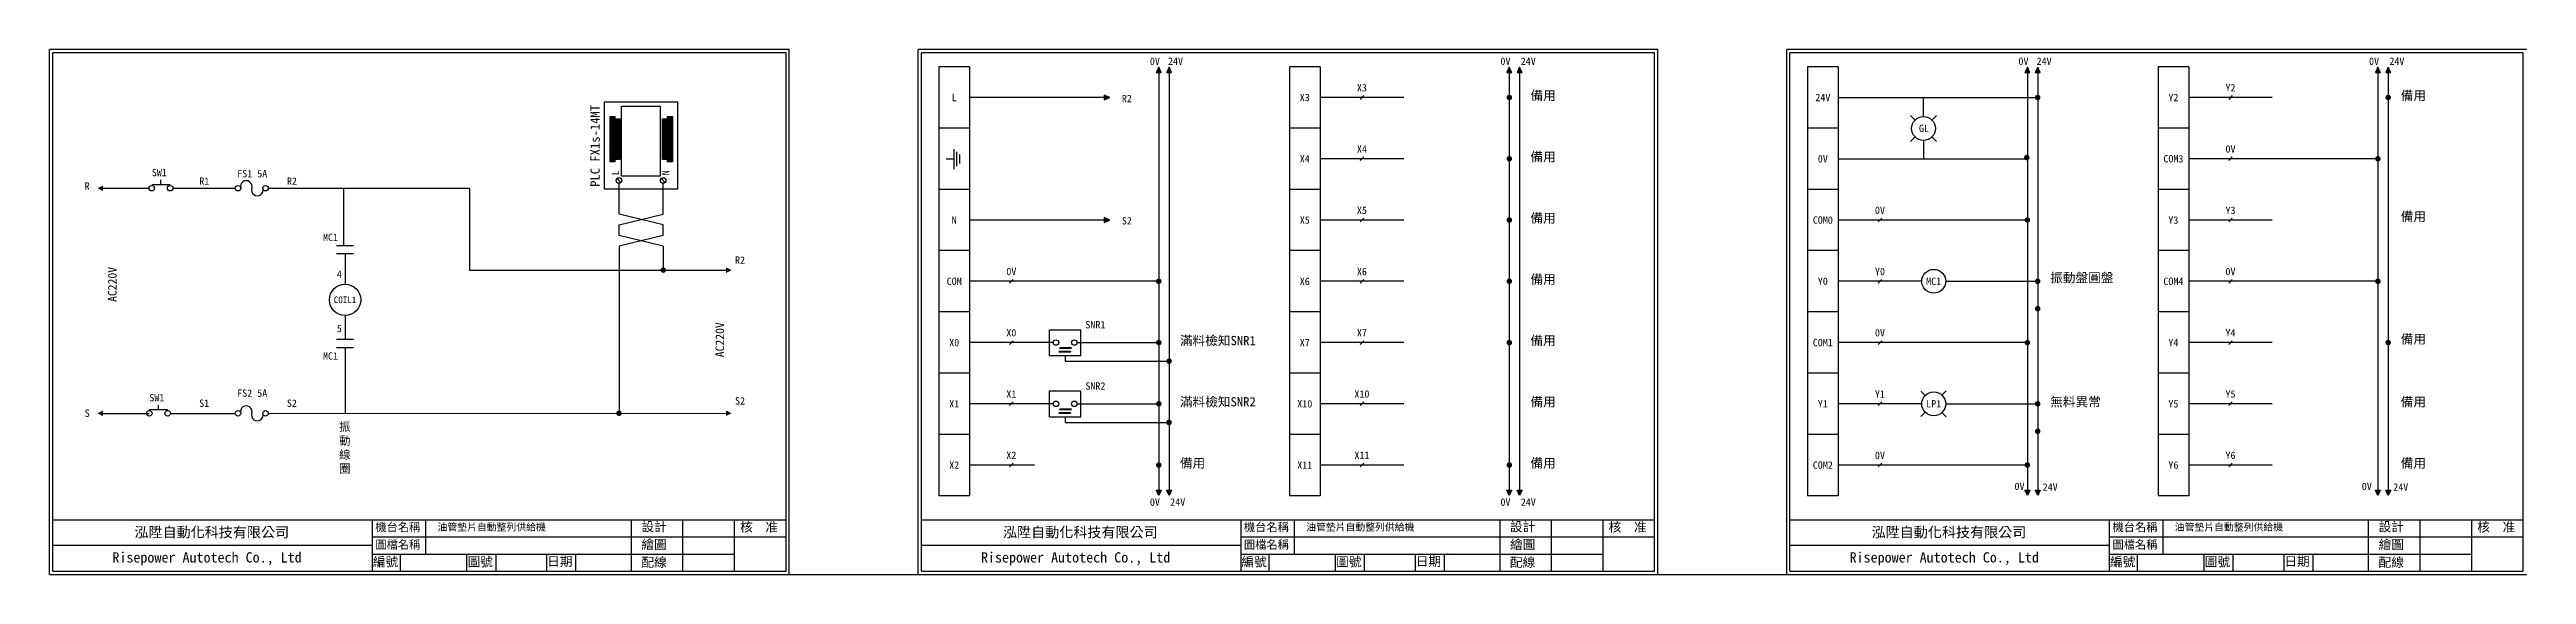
# Model space of a CAD drawing. Extents: x 144 to 1442, y -108 to 96.
# Drawn here: x 144 to 1105, y -108 to 96 of the extents above; entities that cross this region are included whole.
import ezdxf
from ezdxf.enums import TextEntityAlignment as Align

# ---------------------------------------------------------------- set-up
doc = ezdxf.new("R2010")
doc.units = 0
doc.layers.get('0').update_dxf_attribs({"linetype": 'CONTINUOUS'})
for name, color, linetype in [('7', 7, 'CONTINUOUS'), ('圖框層', 7, 'CONTINUOUS'), ('實線', 7, 'CONTINUOUS'), ('文字層', 4, 'CONTINUOUS'), ('標尺寸層', 3, 'CONTINUOUS')]:
    doc.layers.add(name, color=color, linetype=linetype)
doc.styles.add('STSL', font='KAIU.TTF')
doc.styles.add('標楷體', font='KAIU.TTF')

msp = doc.modelspace()

# ---------------------------------------------------------------- texts
for s, p in [('0V', (574.95, 91.34)), ('0V', (710.96, 91.34)), ('0V', (911.95, 91.34)), ('0V', (1047.96, 91.34)), ('R2', (564.07, 76.85)), ('S2', (564.07, 29.36)), ('0V', (910.42, -73.82)), ('0V', (1045.15, -73.82)), ('0V', (574.95, -79.93)), ('0V', (710.96, -79.93))]:
    msp.add_text(s, height=2.856).set_placement(p, align=Align.MIDDLE_RIGHT)
for p in [(578.1, 91.34), (714.96, 91.34), (915.1, 91.34), (1051.96, 91.34), (917.46, -74.07), (1053.46, -74.07), (578.95, -79.93), (714.96, -79.93)]:
    msp.add_text('24V', height=2.856).set_placement(p, align=Align.MIDDLE_LEFT)
for s, height, p in [('L', 2.86, (495.16, 77.25)), ('24V', 2.856, (832.16, 77.25)), ('0V', 2.856, (832.16, 53.45)), ('N', 2.86, (495.16, 29.65)), ('COM0', 2.856, (832.16, 29.65)), ('COM', 2.856, (495.16, 5.86)), ('Y0', 2.856, (832.16, 5.86)), ('X0', 2.856, (495.16, -17.94)), ('COM1', 2.856, (832.16, -17.94)), ('X1', 2.856, (495.16, -41.74)), ('Y1', 2.856, (832.16, -41.74)), ('X2', 2.856, (495.16, -65.54)), ('COM2', 2.856, (832.16, -65.54))]:
    msp.add_text(s, height=height).set_placement(p, align=Align.MIDDLE_CENTER)
at = {"color": 7}
for s, height, p in [('GL', 2.856, (871.41, 65.28)), ('FS1 5A', 2.856, (222.8, 47.66)), ('R', 2.86, (158.77, 42.84)), ('R1', 2.856, (204.2, 44.77)), ('R2', 2.856, (238.22, 44.77)), ('MC1', 2.856, (253.16, 22.92)), ('4', 2.86, (256.6, 8.6)), ('R2', 2.856, (412.05, 14.08)), ('COIL1', 2.57, (258.81, -1.33)), ('5', 2.86, (256.6, -12.46)), ('MC1', 2.856, (253.16, -23.17)), ('FS2 5A', 2.856, (222.8, -37.6)), ('S', 2.86, (158.77, -45.39)), ('S1', 2.856, (204.16, -41.51)), ('S2', 2.856, (238.18, -41.51)), ('S2', 2.856, (412.05, -40.6))]:
    msp.add_text(s, height=height, dxfattribs=at).set_placement(p, align=Align.MIDDLE_CENTER)
for p in [(168.51, 4.64), (404.2, -16.85)]:
    msp.add_text('AC220V', height=3.332, rotation=90, dxfattribs=at).set_placement(p, align=Align.MIDDLE_CENTER)
for tag, text, p in [('X3', 'X3', (631.17, 77.25)), ('X3', 'R1', (653.33, 81.06)), ('Y2', 'X3', (968.17, 77.25)), ('Y2', 'R1', (990.33, 81.06)), ('X4', 'R1', (653.33, 57.26)), ('0V', 'R1', (990.33, 57.26)), ('X4', 'X4', (631.17, 53.45)), ('COM3', 'X4', (968.17, 53.45)), ('X5', 'X5', (631.17, 29.65)), ('X5', 'R1', (653.33, 33.46)), ('0V', 'R1', (854.32, 33.46)), ('Y3', 'X5', (968.17, 29.65)), ('Y3', 'R1', (990.33, 33.46)), ('X6', 'R1', (653.33, 9.66)), ('Y0', 'R1', (854.32, 9.66)), ('0V', 'R1', (990.33, 9.66)), ('X6', 'X6', (631.17, 5.86)), ('COM4', 'X6', (968.17, 5.86)), ('X0', 'R1', (517.32, -14.13)), ('X7', 'X7', (631.17, -17.94)), ('X7', 'R1', (653.33, -14.13)), ('0V', 'R1', (854.32, -14.13)), ('Y4', 'X7', (968.17, -17.94)), ('Y4', 'R1', (990.33, -14.13)), ('X1', 'R1', (517.32, -37.93)), ('X10', 'R1', (653.33, -37.93)), ('Y1', 'R1', (854.32, -37.93)), ('Y5', 'R1', (990.33, -37.93)), ('X10', 'X10', (631.17, -41.74)), ('Y5', 'X10', (968.17, -41.74)), ('X2', 'R1', (517.32, -61.73)), ('X11', 'X11', (631.17, -65.54)), ('X11', 'R1', (653.33, -61.73)), ('0V', 'R1', (854.32, -61.73)), ('Y6', 'X11', (968.17, -65.54)), ('Y6', 'R1', (990.33, -61.73))]:
    msp.add_attdef(tag, text=text, height=2.856).set_placement(p, align=Align.MIDDLE_CENTER)
at = {"layer": '7'}
for tag, text, p in [('SW1', 'PB-1', (183.84, 48.11)), ('SNR1', 'ES-1', (546.05, -11.02)), ('SW1', 'PB-1', (182.87, -39.34)), ('SNR2', 'ES-1', (546.05, -34.82))]:
    msp.add_attdef(tag, text=text, height=2.856, dxfattribs=at).set_placement(p, align=Align.MIDDLE_LEFT)
for tag, p in [('MC1', (875.18, 5.86)), ('LP1', (875.18, -41.74))]:
    msp.add_attdef(tag, text='R1', height=2.856, dxfattribs=at).set_placement(p, align=Align.MIDDLE_CENTER)
at = {"layer": '圖框層', "color": 4, "style": 'STSL'}
for s, height, p in [('備用', 3.6, (718.73, 76.24)), ('備用', 3.6, (1056.39, 76.24)), ('備用', 3.6, (718.73, 52.44)), ('備用', 3.6, (718.73, 28.64)), ('備用', 3.6, (1056.39, 29.26)), ('備用', 3.6, (718.73, 4.84)), ('振動盤圓盤', 3.6, (920.38, 5.46)), ('滿料檢知SNR1', 3.6, (582.72, -18.96)), ('備用', 3.6, (718.73, -18.96)), ('備用', 3.6, (1056.39, -18.34)), ('滿料檢知SNR2', 3.6, (582.72, -42.75)), ('備用', 3.6, (718.73, -42.75)), ('無料異常', 3.6, (920.38, -42.75)), ('備用', 3.6, (1056.39, -42.75)), ('備用', 3.6, (582.72, -66.55)), ('備用', 3.6, (718.73, -66.55)), ('備用', 3.6, (1056.39, -66.55)), ('泓陞自動化科技有限公司', 4, (177.09, -93.62)), ('油管墊片自動整列供給機', 2.8, (294.69, -91.02)), ('繪圖', 3.6, (373.79, -98.18)), ('設計', 3.6, (373.79, -91.27)), ('核  准', 3.6, (412.07, -91.41)), ('泓陞自動化科技有限公司', 4, (514.09, -93.62)), ('油管墊片自動整列供給機', 2.8, (631.69, -91.02)), ('繪圖', 3.6, (710.79, -98.18)), ('設計', 3.6, (710.79, -91.27)), ('核  准', 3.6, (749.07, -91.41)), ('泓陞自動化科技有限公司', 4, (851.09, -93.62)), ('油管墊片自動整列供給機', 2.8, (968.69, -91.02)), ('繪圖', 3.6, (1047.79, -98.18)), ('設計', 3.6, (1047.79, -91.27)), ('核  准', 3.6, (1086.07, -91.41)), ('Risepower Autotech Co., Ltd', 4, (168.53, -103.39)), ('編號', 3.6, (269.59, -104.9)), ('圖號', 3.6, (306.35, -104.9)), ('日期', 3.6, (337.23, -104.73)), ('配線', 3.6, (373.79, -105.09)), ('Risepower Autotech Co., Ltd', 4, (505.53, -103.39)), ('編號', 3.6, (606.59, -104.9)), ('圖號', 3.6, (643.35, -104.9)), ('日期', 3.6, (674.23, -104.73)), ('配線', 3.6, (710.79, -105.09)), ('Risepower Autotech Co., Ltd', 4, (842.53, -103.39)), ('編號', 3.6, (943.59, -104.9)), ('圖號', 3.6, (980.35, -104.9)), ('日期', 3.6, (1011.23, -104.73)), ('配線', 3.6, (1047.79, -105.09))]:
    msp.add_text(s, height=height, dxfattribs=at).set_placement(p)
msp.add_text('PLC FX1s-14MT', height=3.6, rotation=90, dxfattribs=at).set_placement((357.62, 42.53))
at = {"layer": '實線'}
for s, p in [('L', (363.67, 47.08)), ('N', (383.15, 47.03))]:
    msp.add_text(s, height=2.86, rotation=90, dxfattribs=at).set_placement(p, align=Align.MIDDLE_LEFT)
at = {"layer": '文字層', "color": 4, "style": 'STSL'}
for s, p in [('機台名稱', (270.55, -91.25)), ('圖檔名稱', (270.55, -98.04)), ('機台名稱', (607.55, -91.25)), ('圖檔名稱', (607.55, -98.04)), ('機台名稱', (944.55, -91.25)), ('圖檔名稱', (944.55, -98.04))]:
    msp.add_text(s, height=3.2, dxfattribs=at).set_placement(p)
at = {"layer": '標尺寸層', "color": 0, "insert": (256.48, -49.04), "char_height": 3.25, "width": 4.1791, "attachment_point": 1, "style": '標楷體'}
msp.add_mtext('{\\T1.1;振動\\P\\pt6.5;線圈}', dxfattribs=at)

# ---------------------------------------------------------------- blocks, each defined once
blk = doc.blocks.new('T')
at = {"layer": '7'}
blk.add_lwpolyline([(0, 0, 3, 0, 0), (0, 3, 0, 0, 0)], format="xyseb", dxfattribs=at)
blk = doc.blocks.new('共用點')
at = {"layer": '7', "const_width": 2.25}
blk.add_lwpolyline([(-1.125, 0, 1), (1.125, 0, 1)], format="xyb", close=True, dxfattribs=at)
blk = doc.blocks.new('鍵頭')
blk.add_hatch(color=256).paths.add_polyline_path([(0, 4.5), (-2, 0), (2, 0)])
for p, q in [((0, 4.5), (-2, 0)), ((-2, 0), (2, 0)), ((2, 0), (0, 4.5))]:
    blk.add_line(p, q)
blk = doc.blocks.new('NO-L')
at = {"layer": '實線'}
blk.add_line((-1.5, 1.5), (1.5, -1.5), dxfattribs=at)
blk.add_attdef('T1', text='', height=6, rotation=90).set_placement((-8, 0), align=Align.MIDDLE_CENTER)

# ---------------------------------------------------------------- hatches: boundary and pattern name
for points in [[(710.52, 89.08), (709.57, 86.94), (711.47, 86.94)], [(714.52, 89.08), (713.57, 86.94), (715.48, 86.94)]]:
    msp.add_hatch(color=256).paths.add_polyline_path(points)

# ---------------------------------------------------------------- linework, layer by layer
for p, q in [((501.11, 89.15), (489.21, 89.15)), ((489.21, 89.15), (489.21, -77.44)), ((501.11, 89.15), (501.11, -77.44)), ((574.52, 86.94), (574.52, -75.23)), ((578.52, 86.94), (578.52, -75.23)), ((625.22, 89.15), (625.22, -77.44)), ((637.12, 89.15), (625.22, 89.15)), ((637.12, 89.15), (637.12, -77.44)), ((710.52, 89.08), (709.57, 86.94)), ((709.57, 86.94), (711.47, 86.94)), ((711.47, 86.94), (710.52, 89.08)), ((710.52, 86.94), (710.52, -75.23)), ((714.52, 89.08), (713.57, 86.94)), ((713.57, 86.94), (715.48, 86.94)), ((715.48, 86.94), (714.52, 89.08)), ((714.52, 86.94), (714.52, -75.23)), ((826.21, 89.15), (826.21, -77.44)), ((838.11, 89.15), (826.21, 89.15)), ((838.11, 89.15), (838.11, -77.44)), ((911.52, 86.94), (911.52, -75.23)), ((915.52, 86.94), (915.52, -75.23)), ((974.12, 89.15), (962.22, 89.15)), ((962.22, 89.15), (962.22, -77.44)), ((974.12, 89.15), (974.12, -77.44)), ((1047.52, 86.94), (1047.52, -75.23)), ((1051.52, 86.94), (1051.52, -75.23)), ((553.36, 77.25), (501.11, 77.25)), ((669.54, 77.25), (637.12, 77.25)), ((871.21, 69.86), (871.21, 77.25)), ((1006.54, 77.25), (974.12, 77.25)), ((359.4, 75.53), (387.96, 75.53)), ((362.08, 68.55), (363.04, 69.45)), ((362.08, 66.78), (363.04, 67.69)), ((362.24, 69.29), (362.87, 68.7)), ((362.24, 67.53), (362.87, 66.94)), ((363.96, 67.67), (364.92, 68.57)), ((364.13, 68.41), (364.76, 67.82)), ((382.49, 67.67), (383.45, 68.57)), ((382.65, 68.41), (383.28, 67.82)), ((384.37, 68.55), (385.33, 69.45)), ((384.37, 66.78), (385.33, 67.69)), ((384.54, 69.29), (385.17, 68.7)), ((384.54, 67.53), (385.17, 66.94)), ((362.08, 65.02), (363.04, 65.92)), ((362.08, 63.26), (363.04, 64.16)), ((362.08, 61.5), (363.04, 62.4)), ((362.08, 59.74), (363.04, 60.64)), ((362.08, 57.97), (363.04, 58.88)), ((362.24, 65.77), (362.87, 65.18)), ((362.24, 64.01), (362.87, 63.42)), ((362.24, 62.24), (362.87, 61.65)), ((362.24, 60.48), (362.87, 59.89)), ((362.24, 58.72), (362.87, 58.13)), ((363.96, 65.9), (364.92, 66.8)), ((363.96, 64.14), (364.92, 65.04)), ((363.96, 62.38), (364.92, 63.28)), ((363.96, 60.62), (364.92, 61.52)), ((363.96, 58.86), (364.92, 59.76)), ((363.96, 57.09), (364.92, 57.99)), ((364.13, 66.65), (364.76, 66.06)), ((364.13, 64.89), (364.76, 64.3)), ((364.13, 63.12), (364.76, 62.54)), ((364.13, 61.36), (364.76, 60.77)), ((364.13, 59.6), (364.76, 59.01)), ((364.13, 57.84), (364.76, 57.25)), ((382.49, 65.9), (383.45, 66.8)), ((382.49, 64.14), (383.45, 65.04)), ((382.49, 62.38), (383.45, 63.28)), ((382.49, 60.62), (383.45, 61.52)), ((382.49, 58.86), (383.45, 59.76)), ((382.49, 57.09), (383.45, 57.99)), ((382.65, 66.65), (383.28, 66.06)), ((382.65, 64.89), (383.28, 64.3)), ((382.65, 63.12), (383.28, 62.54)), ((382.65, 61.36), (383.28, 60.77)), ((382.65, 59.6), (383.28, 59.01)), ((382.65, 57.84), (383.28, 57.25)), ((384.37, 65.02), (385.33, 65.92)), ((384.37, 63.26), (385.33, 64.16)), ((384.37, 61.5), (385.33, 62.4)), ((384.37, 59.74), (385.33, 60.64)), ((384.37, 57.97), (385.33, 58.88)), ((384.54, 65.77), (385.17, 65.18)), ((384.54, 64.01), (385.17, 63.42)), ((384.54, 62.24), (385.17, 61.65)), ((384.54, 60.48), (385.17, 59.89)), ((384.54, 58.72), (385.17, 58.13)), ((501.11, 65.35), (489.21, 65.35)), ((637.12, 65.35), (625.22, 65.35)), ((838.11, 65.35), (826.21, 65.35)), ((871.21, 60.58), (871.21, 53.45)), ((974.12, 65.35), (962.22, 65.35)), ((362.08, 56.21), (363.04, 57.11)), ((362.08, 54.45), (363.04, 55.35)), ((362.08, 52.69), (363.04, 53.59)), ((362.24, 56.96), (362.87, 56.37)), ((362.24, 55.2), (362.87, 54.61)), ((362.24, 53.43), (362.87, 52.84)), ((363.96, 55.33), (364.92, 56.23)), ((363.96, 53.57), (364.92, 54.47)), ((364.13, 56.08), (364.76, 55.49)), ((364.13, 54.31), (364.76, 53.73)), ((382.49, 55.33), (383.45, 56.23)), ((382.49, 53.57), (383.45, 54.47)), ((382.65, 56.08), (383.28, 55.49)), ((382.65, 54.31), (383.28, 53.73)), ((384.37, 56.21), (385.33, 57.11)), ((384.37, 54.45), (385.33, 55.35)), ((384.37, 52.69), (385.33, 53.59)), ((384.54, 56.96), (385.17, 56.37)), ((384.54, 55.2), (385.17, 54.61)), ((384.54, 53.43), (385.17, 52.84)), ((495.14, 53.34), (492.07, 53.34)), ((669.54, 53.45), (637.12, 53.45)), ((1047.52, 53.45), (974.12, 53.45)), ((164.88, 42.01), (181.78, 42.01)), ((229.04, 42.01), (307.07, 42.01)), ((364.35, 45.76), (365.87, 44.25)), ((365.11, 31.94), (365.11, 43.93)), ((381.49, 45.76), (383, 44.25)), ((382.24, 31.94), (382.24, 43.93)), ((501.11, 41.55), (489.21, 41.55)), ((637.12, 41.55), (625.22, 41.55)), ((838.11, 41.55), (826.21, 41.55)), ((974.12, 41.55), (962.22, 41.55)), ((365.11, 31.94), (365.11, 36.08)), ((365.11, 31.94), (365.11, 36.08)), ((365.11, 27.8), (382.24, 31.94)), ((382.24, 27.8), (365.11, 31.94)), ((382.24, 31.94), (382.24, 36.08)), ((382.24, 31.94), (382.24, 36.08)), ((553.36, 29.65), (501.11, 29.65)), ((669.54, 29.65), (637.12, 29.65)), ((911.52, 29.65), (838.11, 29.65)), ((1006.54, 29.65), (974.12, 29.65)), ((365.11, 23.66), (365.11, 27.8)), ((365.11, 23.66), (365.11, 27.8)), ((365.11, 23.66), (365.11, 27.8)), ((382.24, 23.66), (365.11, 19.51)), ((382.24, 19.51), (365.11, 23.66)), ((365.11, 19.51), (365.12, -45.42)), ((382.24, 23.66), (382.24, 27.8)), ((382.24, 23.66), (382.24, 27.8)), ((382.24, 23.66), (382.24, 27.8)), ((382.24, 19.51), (382.25, 10.21)), ((307.07, 10.2), (406.66, 10.2)), ((501.11, 17.76), (489.21, 17.76)), ((637.12, 17.76), (625.22, 17.76)), ((838.11, 17.76), (826.21, 17.76)), ((974.12, 17.76), (962.22, 17.76)), ((574.52, 5.86), (501.11, 5.86)), ((669.54, 5.86), (637.12, 5.86)), ((870.54, 5.86), (838.11, 5.86)), ((879.82, 5.86), (915.52, 5.86)), ((1047.52, 5.86), (974.12, 5.86)), ((501.11, -6.04), (489.21, -6.04)), ((637.12, -6.04), (625.22, -6.04)), ((838.11, -6.04), (826.21, -6.04)), ((974.12, -6.04), (962.22, -6.04)), ((533.54, -17.94), (501.11, -17.94)), ((542.82, -17.94), (574.52, -17.94)), ((669.54, -17.94), (637.12, -17.94)), ((911.52, -17.94), (838.11, -17.94)), ((1006.54, -17.94), (974.12, -17.94)), ((538.18, -22.94), (538.18, -25.17)), ((538.18, -25.17), (578.52, -25.17)), ((501.11, -29.84), (489.21, -29.84)), ((637.12, -29.84), (625.22, -29.84)), ((838.11, -29.84), (826.21, -29.84)), ((974.12, -29.84), (962.22, -29.84)), ((164.88, -45.44), (181.78, -45.44)), ((229.04, -45.44), (406.66, -45.41)), ((533.54, -41.74), (501.11, -41.74)), ((538.18, -46.74), (538.18, -48.96)), ((542.82, -41.74), (574.52, -41.74)), ((669.54, -41.74), (637.12, -41.74)), ((870.54, -41.74), (838.11, -41.74)), ((879.82, -41.74), (915.52, -41.74)), ((1006.54, -41.74), (974.12, -41.74)), ((501.11, -53.64), (489.21, -53.64)), ((538.18, -48.96), (578.52, -48.96)), ((637.12, -53.64), (625.22, -53.64)), ((838.11, -53.64), (826.21, -53.64)), ((974.12, -53.64), (962.22, -53.64)), ((526.3, -65.54), (501.11, -65.54)), ((669.54, -65.54), (637.12, -65.54)), ((911.52, -65.54), (838.11, -65.54)), ((1006.54, -65.54), (974.12, -65.54)), ((501.11, -77.44), (489.21, -77.44)), ((637.12, -77.44), (625.22, -77.44)), ((838.11, -77.44), (826.21, -77.44)), ((974.12, -77.44), (962.22, -77.44))]:
    msp.add_line(p, q)
msp.add_lwpolyline([(359.4, 75.53), (359.4, 41.77), (387.96, 41.77), (387.96, 75.53)])
for points in [[(361.62, 69.88), (363.5, 69.88), (363.5, 68.12), (361.62, 68.12)], [(361.62, 68.12), (363.5, 68.12), (363.5, 66.35), (361.62, 66.35)], [(363.5, 69), (365.38, 69), (365.38, 67.24), (363.5, 67.24)], [(366.09, 73.94), (381.01, 73.94), (381.01, 46.63), (366.09, 46.63)], [(382.03, 69), (383.91, 69), (383.91, 67.24), (382.03, 67.24)], [(383.91, 69.88), (385.79, 69.88), (385.79, 68.12), (383.91, 68.12)], [(383.91, 68.12), (385.79, 68.12), (385.79, 66.35), (383.91, 66.35)], [(361.62, 66.35), (363.5, 66.35), (363.5, 64.59), (361.62, 64.59)], [(361.62, 64.59), (363.5, 64.59), (363.5, 62.83), (361.62, 62.83)], [(361.62, 62.83), (363.5, 62.83), (363.5, 61.07), (361.62, 61.07)], [(361.62, 61.07), (363.5, 61.07), (363.5, 59.31), (361.62, 59.31)], [(361.62, 59.31), (363.5, 59.31), (363.5, 57.54), (361.62, 57.54)], [(363.5, 67.24), (365.38, 67.24), (365.38, 65.47), (363.5, 65.47)], [(363.5, 65.47), (365.38, 65.47), (365.38, 63.71), (363.5, 63.71)], [(363.5, 63.71), (365.38, 63.71), (365.38, 61.95), (363.5, 61.95)], [(363.5, 61.95), (365.38, 61.95), (365.38, 60.19), (363.5, 60.19)], [(363.5, 60.19), (365.38, 60.19), (365.38, 58.42), (363.5, 58.42)], [(363.5, 58.42), (365.38, 58.42), (365.38, 56.66), (363.5, 56.66)], [(382.03, 67.24), (383.91, 67.24), (383.91, 65.47), (382.03, 65.47)], [(382.03, 65.47), (383.91, 65.47), (383.91, 63.71), (382.03, 63.71)], [(382.03, 63.71), (383.91, 63.71), (383.91, 61.95), (382.03, 61.95)], [(382.03, 61.95), (383.91, 61.95), (383.91, 60.19), (382.03, 60.19)], [(382.03, 60.19), (383.91, 60.19), (383.91, 58.42), (382.03, 58.42)], [(382.03, 58.42), (383.91, 58.42), (383.91, 56.66), (382.03, 56.66)], [(383.91, 66.35), (385.79, 66.35), (385.79, 64.59), (383.91, 64.59)], [(383.91, 64.59), (385.79, 64.59), (385.79, 62.83), (383.91, 62.83)], [(383.91, 62.83), (385.79, 62.83), (385.79, 61.07), (383.91, 61.07)], [(383.91, 61.07), (385.79, 61.07), (385.79, 59.31), (383.91, 59.31)], [(383.91, 59.31), (385.79, 59.31), (385.79, 57.54), (383.91, 57.54)], [(361.62, 57.54), (363.5, 57.54), (363.5, 55.78), (361.62, 55.78)], [(361.62, 55.78), (363.5, 55.78), (363.5, 54.02), (361.62, 54.02)], [(361.62, 54.02), (363.5, 54.02), (363.5, 52.26), (361.62, 52.26)], [(363.5, 56.66), (365.38, 56.66), (365.38, 54.9), (363.5, 54.9)], [(363.5, 54.9), (365.38, 54.9), (365.38, 53.14), (363.5, 53.14)], [(382.03, 56.66), (383.91, 56.66), (383.91, 54.9), (382.03, 54.9)], [(382.03, 54.9), (383.91, 54.9), (383.91, 53.14), (382.03, 53.14)], [(383.91, 57.54), (385.79, 57.54), (385.79, 55.78), (383.91, 55.78)], [(383.91, 55.78), (385.79, 55.78), (385.79, 54.02), (383.91, 54.02)], [(383.91, 54.02), (385.79, 54.02), (385.79, 52.26), (383.91, 52.26)]]:
    msp.add_lwpolyline(points, close=True)
for points in [[(536.39, -20.09, 1.07, 0, 0), (535.68, -20.09, 0, 0, 0)], [(539.96, -21.51, 1.07, 0, 0), (540.68, -21.51, 0, 0, 0)], [(536.39, -43.88, 1.07, 0, 0), (535.68, -43.88, 0, 0, 0)], [(539.96, -45.31, 1.07, 0, 0), (540.68, -45.31, 0, 0, 0)]]:
    msp.add_lwpolyline(points, format="xyseb")
for centre, radius in [((362.56, 69), 0.738), ((362.56, 67.24), 0.738), ((362.56, 69), 0.659), ((362.56, 67.24), 0.659), ((364.44, 68.12), 0.738), ((364.44, 68.12), 0.659), ((382.97, 68.12), 0.738), ((382.97, 68.12), 0.659), ((384.85, 69), 0.738), ((384.85, 67.24), 0.738), ((384.85, 69), 0.659), ((384.85, 67.24), 0.659), ((362.56, 65.47), 0.738), ((362.56, 63.71), 0.738), ((362.56, 61.95), 0.738), ((362.56, 60.19), 0.738), ((362.56, 58.42), 0.738), ((362.56, 65.47), 0.659), ((362.56, 63.71), 0.659), ((362.56, 61.95), 0.659), ((362.56, 60.19), 0.659), ((362.56, 58.42), 0.659), ((364.44, 66.35), 0.738), ((364.44, 64.59), 0.738), ((364.44, 62.83), 0.738), ((364.44, 61.07), 0.738), ((364.44, 59.31), 0.738), ((364.44, 57.54), 0.738), ((364.44, 66.35), 0.659), ((364.44, 64.59), 0.659), ((364.44, 62.83), 0.659), ((364.44, 61.07), 0.659), ((364.44, 59.31), 0.659), ((364.44, 57.54), 0.659), ((382.97, 66.35), 0.738), ((382.97, 64.59), 0.738), ((382.97, 62.83), 0.738), ((382.97, 61.07), 0.738), ((382.97, 59.31), 0.738), ((382.97, 57.54), 0.738), ((382.97, 66.35), 0.659), ((382.97, 64.59), 0.659), ((382.97, 62.83), 0.659), ((382.97, 61.07), 0.659), ((382.97, 59.31), 0.659), ((382.97, 57.54), 0.659), ((384.85, 65.47), 0.738), ((384.85, 63.71), 0.738), ((384.85, 61.95), 0.738), ((384.85, 60.19), 0.738), ((384.85, 58.42), 0.738), ((384.85, 65.47), 0.659), ((384.85, 63.71), 0.659), ((384.85, 61.95), 0.659), ((384.85, 60.19), 0.659), ((384.85, 58.42), 0.659), ((362.56, 56.66), 0.738), ((362.56, 54.9), 0.738), ((362.56, 53.14), 0.738), ((362.56, 56.66), 0.659), ((362.56, 54.9), 0.659), ((362.56, 53.14), 0.659), ((364.44, 55.78), 0.738), ((364.44, 54.02), 0.738), ((364.44, 55.78), 0.659), ((364.44, 54.02), 0.659), ((382.97, 55.78), 0.738), ((382.97, 54.02), 0.738), ((382.97, 55.78), 0.659), ((382.97, 54.02), 0.659), ((384.85, 56.66), 0.738), ((384.85, 54.9), 0.738), ((384.85, 53.14), 0.738), ((384.85, 56.66), 0.659), ((384.85, 54.9), 0.659), ((384.85, 53.14), 0.659)]:
    msp.add_circle(centre, radius)
for centre, start, end in [((220.47, 42.69), 342.51014, 197.48986), ((224.76, 41.34), 162.51014, 17.48986), ((220.47, -44.76), 342.51014, 197.48986), ((224.76, -46.11), 162.51014, 17.48986)]:
    msp.add_arc(centre, 2.25, start, end)
at = {"layer": '7'}
for p, q in [((183.82, 43.44), (190.96, 43.44)), ((187.39, 43.44), (187.39, 45.23)), ((182.85, -44.01), (189.99, -44.01)), ((186.42, -44.01), (186.42, -42.23))]:
    msp.add_line(p, q, dxfattribs=at)
at = {"layer": '7', "const_width": 1.07}
for points in [[(709.99, 77.25, 1), (711.06, 77.25, 1)], [(709.99, 53.45, 1), (711.06, 53.45, 1)], [(709.99, 29.65, 1), (711.06, 29.65, 1)], [(709.99, 5.86, 1), (711.06, 5.86, 1)], [(710.52, -17.41, 1), (710.52, -18.48, 1)], [(710.52, -65.01, 1), (710.52, -66.08, 1)]]:
    msp.add_lwpolyline(points, format="xyb", close=True, dxfattribs=at)
at = {"layer": '7'}
for centre, radius in [((871.21, 65.22), 4.64), ((183.82, 42.01), 1.07), ((190.96, 42.01), 1.07), ((875.18, 5.86), 4.64), ((534.61, -17.94), 1.07), ((534.61, -17.94), 1.07), ((541.75, -17.94), 1.07), ((541.75, -17.94), 1.07), ((875.18, -41.74), 4.64), ((182.85, -45.44), 1.07), ((189.99, -45.44), 1.07), ((534.61, -41.74), 1.07), ((534.61, -41.74), 1.07), ((541.75, -41.74), 1.07), ((541.75, -41.74), 1.07)]:
    msp.add_circle(centre, radius, dxfattribs=at)
at = {"layer": '圖框層', "color": 7}
for p, q in [((431.16, 95.91), (144.16, 95.91)), ((144.16, -108.06), (144.16, 95.91)), ((429.91, 94.66), (145.41, 94.66)), ((145.41, -106.81), (145.41, 94.66)), ((429.91, -106.81), (429.91, 94.66)), ((431.16, -108.06), (431.16, 95.91)), ((768.16, 95.91), (481.16, 95.91)), ((481.16, -108.06), (481.16, 95.91)), ((766.91, 94.66), (482.41, 94.66)), ((482.41, -106.81), (482.41, 94.66)), ((766.91, -106.81), (766.91, 94.66)), ((768.16, -108.06), (768.16, 95.91)), ((1105.16, 95.91), (818.16, 95.91)), ((818.16, -108.06), (818.16, 95.91)), ((1103.91, 94.66), (819.41, 94.66)), ((819.41, -106.81), (819.41, 94.66)), ((1103.91, -106.81), (1103.91, 94.66)), ((145.41, -86.81), (255.89, -86.81)), ((255.89, -86.81), (429.91, -86.81)), ((269.43, -106.81), (269.43, -86.81)), ((269.43, -93.48), (429.91, -93.48)), ((369.91, -106.81), (369.91, -86.81)), ((389.91, -106.81), (389.91, -86.81)), ((409.91, -106.81), (409.91, -86.81)), ((482.41, -86.81), (592.89, -86.81)), ((592.89, -86.81), (766.91, -86.81)), ((606.43, -106.81), (606.43, -86.81)), ((606.43, -93.48), (766.91, -93.48)), ((706.91, -106.81), (706.91, -86.81)), ((726.91, -106.81), (726.91, -86.81)), ((746.91, -106.81), (746.91, -86.81)), ((819.41, -86.81), (929.89, -86.81)), ((929.89, -86.81), (1103.91, -86.81)), ((943.43, -106.81), (943.43, -86.81)), ((943.43, -93.48), (1103.91, -93.48)), ((1043.91, -106.81), (1043.91, -86.81)), ((1063.91, -106.81), (1063.91, -86.81)), ((1083.91, -106.81), (1083.91, -86.81)), ((269.43, -100.14), (409.91, -100.14)), ((280.31, -106.81), (280.31, -100.06)), ((306.08, -106.81), (306.08, -100.14)), ((317.39, -106.81), (317.39, -100.14)), ((606.43, -100.14), (746.91, -100.14)), ((617.31, -106.81), (617.31, -100.06)), ((643.08, -106.81), (643.08, -100.14)), ((654.39, -106.81), (654.39, -100.14)), ((943.43, -100.14), (1083.91, -100.14)), ((954.31, -106.81), (954.31, -100.06)), ((980.08, -106.81), (980.08, -100.14)), ((991.39, -106.81), (991.39, -100.14)), ((144.16, -108.06), (431.16, -108.06)), ((145.41, -106.81), (429.91, -106.81)), ((481.16, -108.06), (768.16, -108.06)), ((482.41, -106.81), (766.91, -106.81)), ((818.16, -108.06), (1105.16, -108.06)), ((819.41, -106.81), (1103.91, -106.81))]:
    msp.add_line(p, q, dxfattribs=at)
at = {"layer": '圖框層', "color": 4}
for p in [(349.7, -100.14), (686.7, -100.14), (1023.7, -100.14)]:
    msp.add_point(p, dxfattribs=at)
at = {"layer": '實線'}
for p, q in [((654.04, 77.97), (652.62, 76.54)), ((991.04, 77.97), (989.62, 76.54)), ((867.93, 68.5), (866.16, 70.27)), ((874.49, 68.5), (876.26, 70.27)), ((867.93, 61.94), (866.16, 60.17)), ((874.49, 61.94), (876.26, 60.17)), ((495.14, 49.47), (495.14, 57.2)), ((496.21, 50.54), (496.21, 56.13)), ((497.28, 51.62), (497.28, 55.06)), ((654.04, 54.17), (652.62, 52.74)), ((991.04, 54.17), (989.62, 52.74)), ((654.04, 30.37), (652.62, 28.94)), ((855.04, 30.37), (853.61, 28.94)), ((991.04, 30.37), (989.62, 28.94)), ((654.04, 6.57), (652.62, 5.14)), ((855.04, 6.57), (853.61, 5.14)), ((991.04, 6.57), (989.62, 5.14)), ((518.04, -17.23), (516.61, -18.66)), ((532.11, -12.95), (544.25, -12.95)), ((532.11, -12.95), (544.25, -12.95)), ((532.11, -22.94), (532.11, -12.95)), ((532.11, -22.94), (532.11, -12.95)), ((654.04, -17.23), (652.62, -18.66)), ((855.04, -17.23), (853.61, -18.66)), ((991.04, -17.23), (989.62, -18.66)), ((532.11, -22.94), (544.25, -22.94)), ((532.11, -22.94), (544.25, -22.94)), ((532.11, -36.74), (544.25, -36.74)), ((532.11, -36.74), (544.25, -36.74)), ((532.11, -46.74), (532.11, -36.74)), ((532.11, -46.74), (532.11, -36.74)), ((518.04, -41.03), (516.61, -42.46)), ((532.11, -46.74), (544.25, -46.74)), ((532.11, -46.74), (544.25, -46.74)), ((654.04, -41.03), (652.62, -42.46)), ((855.04, -41.03), (853.61, -42.46)), ((991.04, -41.03), (989.62, -42.46)), ((518.04, -64.83), (516.61, -66.26)), ((654.04, -64.83), (652.62, -66.26)), ((855.04, -64.83), (853.61, -66.26)), ((991.04, -64.83), (989.62, -66.26))]:
    msp.add_line(p, q, dxfattribs=at)
for points in [[(544.25, -22.94), (544.25, -12.95)], [(544.25, -22.94), (544.25, -12.95)], [(544.25, -46.74), (544.25, -36.74)], [(544.25, -46.74), (544.25, -36.74)]]:
    msp.add_lwpolyline(points, dxfattribs=at)
at = {"layer": '實線', "const_width": 0.714}
for points in [[(535.68, -21.51), (539.96, -21.51)], [(536.39, -20.09), (540.68, -20.09)], [(535.68, -45.31), (539.96, -45.31)], [(536.39, -43.88), (540.68, -43.88)]]:
    msp.add_lwpolyline(points, dxfattribs=at)
at = {"layer": '實線'}
for centre in [(217.26, 42.01), (227.97, 42.01), (365.11, 45.01), (382.24, 45.01), (217.26, -45.44), (227.97, -45.44)]:
    msp.add_circle(centre, 1.07, dxfattribs=at)
at = {"layer": '標尺寸層', "color": 7}
for p, q in [((838.11, 77.25), (915.52, 77.25)), ((838.11, 53.45), (911.52, 53.45)), ((181.78, 42.01), (182.75, 42.01)), ((192.03, 42.01), (216.19, 42.01)), ((258.4, 19.64), (258.4, 42.01)), ((307.07, 42.01), (307.07, 10.2)), ((262.15, 19.64), (255.48, 19.64)), ((262.15, 16.47), (255.48, 16.47)), ((258.81, 16.47), (258.81, 4.74)), ((258.81, -7.4), (258.81, -16.82)), ((262.15, -16.82), (255.48, -16.82)), ((262.15, -19.99), (255.48, -19.99)), ((258.81, -19.99), (258.82, -45.44)), ((871.84, -38.52), (870.15, -36.88)), ((878.38, -38.38), (880, -36.67)), ((181.78, -45.44), (182.75, -45.44)), ((191.06, -45.44), (216.19, -45.44)), ((871.84, -44.97), (870.15, -46.61)), ((878.38, -45.1), (880, -46.81)), ((290.21, -100.14), (290.21, -86.81)), ((627.21, -100.14), (627.21, -86.81)), ((964.21, -100.14), (964.21, -86.81)), ((269.43, -96.81), (145.41, -96.81)), ((337.09, -106.81), (337.09, -100.14)), ((348.36, -106.81), (348.36, -100.14)), ((606.43, -96.81), (482.41, -96.81)), ((674.09, -106.81), (674.09, -100.14)), ((685.36, -106.81), (685.36, -100.14)), ((943.43, -96.81), (819.41, -96.81)), ((1011.09, -106.81), (1011.09, -100.14)), ((1022.36, -106.81), (1022.36, -100.14)), ((431.16, -108.06), (481.16, -108.06)), ((768.16, -108.06), (818.16, -108.06))]:
    msp.add_line(p, q, dxfattribs=at)
msp.add_circle((258.81, -1.33), 6.07, dxfattribs=at)

# ---------------------------------------------------------------- block references
at = {"xscale": 0.4759799999999927, "zscale": 0.47598}
for name, p, yscale in [('鍵頭', (574.52, 86.94), 0.475980000000007), ('鍵頭', (578.52, 86.94), 0.475980000000007), ('鍵頭', (911.52, 86.94), 0.4759799999999927), ('鍵頭', (915.52, 86.94), 0.4759799999999927), ('鍵頭', (1047.52, 86.94), 0.4759799999999927), ('鍵頭', (1051.52, 86.94), 0.4759799999999927), ('共用點', (915.52, 77.25), 0.4759799999999927), ('共用點', (1051.52, 77.25), 0.4759799999999927), ('共用點', (911.29, 53.94), 0.4759799999999927), ('共用點', (1047.52, 53.45), 0.4759799999999927), ('共用點', (911.52, 29.65), 0.4759799999999927), ('共用點', (382.25, 10.21), 0.475980000000007), ('共用點', (574.52, 5.86), 0.475980000000007), ('共用點', (915.52, 5.86), 0.4759799999999927), ('共用點', (1047.52, 5.86), 0.4759799999999927), ('共用點', (915.52, -4.79), 0.4759799999999927), ('共用點', (574.52, -17.94), 0.475980000000007), ('共用點', (911.52, -17.94), 0.4759799999999927), ('共用點', (1051.52, -17.94), 0.4759799999999927), ('共用點', (578.52, -25.17), 0.475980000000007), ('共用點', (365.12, -45.43), 0.475980000000007), ('共用點', (574.52, -41.74), 0.475980000000007), ('共用點', (578.52, -48.96), 0.475980000000007), ('共用點', (915.52, -41.74), 0.4759799999999927), ('共用點', (915.52, -52.39), 0.4759799999999927), ('共用點', (574.52, -65.54), 0.475980000000007), ('共用點', (911.52, -65.54), 0.4759799999999927)]:
    msp.add_blockref(name, p, dxfattribs=dict(at, yscale=yscale))
at = {"zscale": 0.47598}
for p, xscale, yscale, rotation in [((553.36, 77.25), 0.475980000000007, 0.475980000000007, 270), ((553.36, 29.65), 0.475980000000007, 0.475980000000007, 270), ((574.52, -75.23), -0.4759799999999927, 0.475980000000007, 180), ((578.52, -75.23), -0.4759799999999927, 0.475980000000007, 180), ((710.52, -75.23), -0.4759799999999927, 0.475980000000007, 180), ((714.52, -75.23), -0.4759799999999927, 0.475980000000007, 180), ((911.52, -75.23), -0.4759799999999927, 0.4759799999999927, 180), ((915.52, -75.23), -0.4759799999999927, 0.4759799999999927, 180), ((1047.52, -75.23), -0.4759799999999927, 0.4759799999999927, 180), ((1051.52, -75.23), -0.4759799999999927, 0.4759799999999927, 180)]:
    msp.add_blockref('鍵頭', p, dxfattribs=dict(at, xscale=xscale, yscale=yscale, rotation=rotation))
at = {"color": 7, "xscale": 0.7139700000000033, "yscale": 0.7139700000000033, "zscale": 0.71397}
for p, rotation in [((164.88, 42.01), 90), ((406.66, 10.2), 270), ((164.88, -45.44), 90), ((406.66, -45.41), 270)]:
    msp.add_blockref('T', p, dxfattribs=dict(at, rotation=rotation))
at = {"xscale": 0.475980000000007, "yscale": 0.475980000000007, "zscale": 0.47598, "rotation": 270}
msp.add_blockref('NO-L', (517.32, 5.86), dxfattribs=at).add_auto_attribs({'T1': '0V'})

msp.set_redraw_order([(e.dxf.handle, doc.entitydb.next_handle()) for e in msp.query("TEXT MTEXT ATTDEF DIMENSION ARC_DIMENSION")])  # texts and dimensions are drawn at this point

doc.saveas('drawing.dxf')
